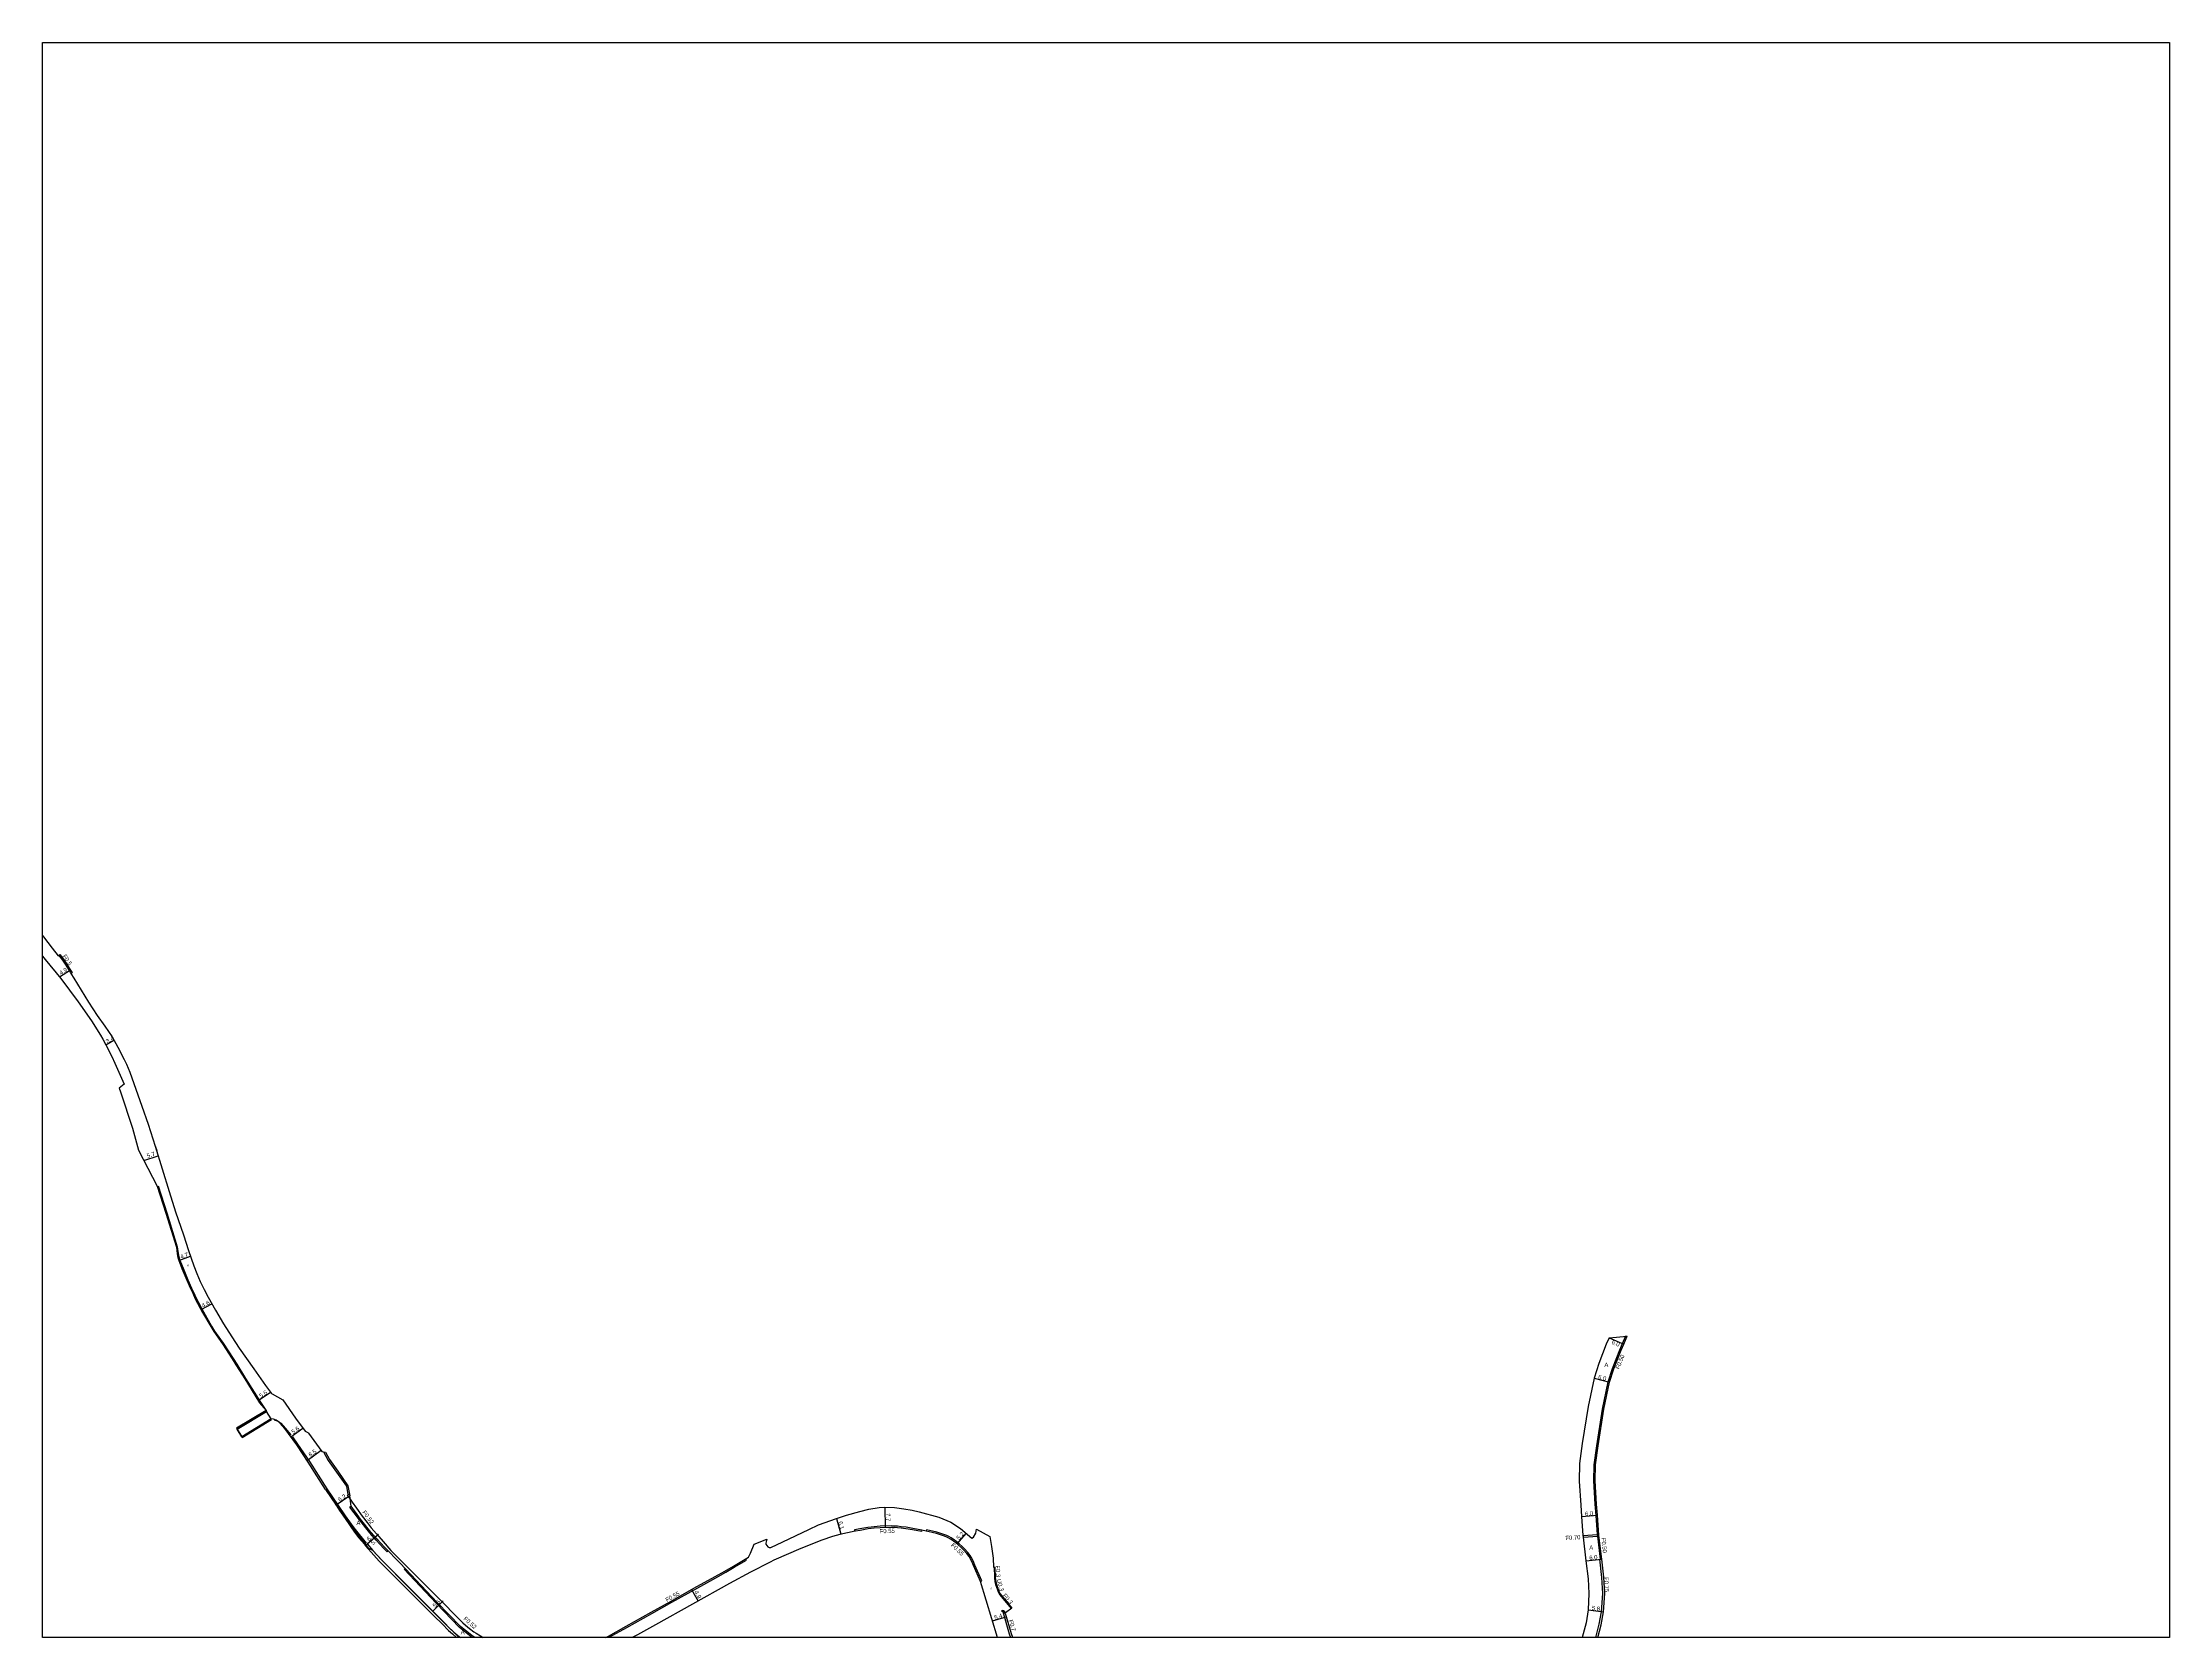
# Model space of a CAD drawing. Header units: metres. Extents: x -24000 to -20000, y -114000 to -111000.
# Drawn here: x -23200 to -22400, y -111600 to -111000 of the extents above; entities that cross this region are included whole.
import ezdxf

# ---------------------------------------------------------------- set-up
doc = ezdxf.new("R2010")
doc.units = ezdxf.units.M
doc.header["$LTSCALE"] = 2.5
for name, color, linetype in [('その他', 7, 'Continuous'), ('側溝・桝', 7, 'Continuous'), ('図郭', 7, 'Continuous'), ('幅員', 7, 'Continuous'), ('歩道・分離帯・安全施設', 7, 'Continuous'), ('舗装', 7, 'Continuous'), ('道路', 7, 'Continuous')]:
    doc.layers.add(name, color=color, linetype=linetype)
doc.styles.get("Standard").update_dxf_attribs({"font": ''})
doc.styles.add('YOKO_DECO', font='')
doc.styles.get('Standard').set_extended_font_data('@MS PGothic')
doc.styles.get('YOKO_DECO').set_extended_font_data('MS PGothic')

msp = doc.modelspace()

# ---------------------------------------------------------------- linework, layer by layer
at = {"layer": 'その他'}
msp.add_lwpolyline([(-23078.6, -111565.35), (-23076.42, -111567.87), (-23073.35, -111571.33), (-23067.31, -111577.31), (-23059.61, -111585.04), (-23052.69, -111591.93), (-23049.74, -111594.93), (-23047.33, -111597.4), (-23045.84, -111598.69), (-23044.28, -111600)], dxfattribs=at)
at = {"layer": '側溝・桝'}
for points in [[(-23193.85, -111343.4), (-23192.55, -111345.18), (-23191.25, -111347.08), (-23189.65, -111349.66), (-23189.33, -111350.22)], [(-22614.05, -111570.56), (-22615.04, -111561.94), (-22615.09, -111561.51), (-22615.11, -111561.25), (-22615.64, -111554.09), (-22615.95, -111549.88), (-22616.52, -111541.07), (-22616.36, -111535.03), (-22615.42, -111527.87), (-22613.27, -111514.08), (-22611.09, -111503.83), (-22609.48, -111498.78), (-22606.73, -111491.79), (-22605.72, -111489.44), (-22604.46, -111486.48)], [(-22604.46, -111486.48), (-22604, -111486.67)], [(-23094.36, -111530.12), (-23092.55, -111533.37), (-23089.37, -111537.78), (-23085.63, -111543.13), (-23085.11, -111546.16)], [(-23085.37, -111546.34), (-23083.51, -111549.13), (-23081.96, -111551.35), (-23079.76, -111554.35), (-23077.94, -111556.76), (-23076.35, -111558.71), (-23074.39, -111561.06), (-23071.92, -111563.94), (-23068.99, -111567.24), (-23063.14, -111573.17), (-23055.45, -111580.88), (-23048.52, -111587.78), (-23045.54, -111590.82), (-23043.2, -111593.21), (-23041.89, -111594.45), (-23040.94, -111595.31), (-23039.39, -111596.59), (-23037.77, -111597.82), (-23036.84, -111598.4), (-23035.21, -111599.4), (-23034.27, -111599.98), (-23034.23, -111600)], [(-23070.43, -111567.74), (-23071.76, -111566.42), (-23074.54, -111563.42), (-23076.88, -111560.67), (-23080.83, -111555.76), (-23084.36, -111550.92)], [(-22869.31, -111559.59), (-22872.62, -111558.97), (-22875.19, -111558.55), (-22876.99, -111558.34), (-22878.39, -111558.17), (-22879.53, -111558.1), (-22880.66, -111558.05), (-22884.92, -111558.18), (-22887.2, -111558.34), (-22889.59, -111558.59), (-22892.61, -111559.18), (-22894.44, -111559.51), (-22894.57, -111559.54), (-22894.46, -111560.09)], [(-22847.22, -111578.92), (-22846.74, -111578.71), (-22849.32, -111572.76), (-22850.02, -111571.18), (-22850.73, -111569.74), (-22851.06, -111569.19), (-22851.96, -111568.02), (-22853.19, -111566.67), (-22854.14, -111565.74), (-22855.25, -111564.75), (-22856.23, -111563.96), (-22857, -111563.4), (-22858.24, -111562.56), (-22859.15, -111562.03), (-22859.88, -111561.68), (-22860.94, -111561.24), (-22861.71, -111560.98), (-22863.64, -111560.4), (-22865.22, -111560.01), (-22867.54, -111559.47), (-22867.66, -111559.98)], [(-22620.6, -111561.6), (-22615.11, -111561.25)], [(-22620.54, -111562.3), (-22615.04, -111561.94)], [(-23038.33, -111600), (-23038.84, -111599.7), (-23041.26, -111597.78), (-23043.14, -111596.21), (-23051.94, -111587.13), (-23063.92, -111574.36)], [(-22987.02, -111600), (-22986.89, -111599.92), (-22980.22, -111596.19), (-22970.81, -111590.96), (-22963.29, -111586.77), (-22954.71, -111581.95), (-22946.71, -111577.52), (-22943.04, -111575.48), (-22939.83, -111573.59), (-22935.28, -111570.86), (-22935.56, -111570.4)], [(-22842.09, -111573.61), (-22841.97, -111577.33)], [(-22615.73, -111600), (-22614.45, -111595.05), (-22613.64, -111590.3), (-22613.12, -111583.4), (-22613.44, -111577.41), (-22614.3, -111570.6), (-22614.3, -111570.59)], [(-22614.3, -111570.59), (-22614.05, -111570.56), (-22613.55, -111570.51)], [(-22841.65, -111577.32), (-22841.97, -111577.33), (-22841.96, -111577.61), (-22841.8, -111579.04), (-22841.52, -111580.1), (-22840.99, -111581.69), (-22840.59, -111582.82), (-22840.29, -111582.68)], [(-22840.59, -111582.82), (-22840.05, -111583.79), (-22839.48, -111584.59), (-22835.65, -111589.12)], [(-22838.83, -111590.28), (-22836.36, -111598.68), (-22835.93, -111600)], [(-23037.77, -111599.75), (-23037.91, -111600)]]:
    msp.add_lwpolyline(points, dxfattribs=at)
at = {"layer": '側溝・桝', "flags": 128}
for points in [[(-23085.11, -111546.16), (-23084.57, -111546.07)], [(-23083.96, -111550.63), (-23084.36, -111550.92)], [(-23070.43, -111567.74), (-23070.08, -111567.39)], [(-23063.92, -111574.36), (-23063.55, -111574.02)]]:
    msp.add_lwpolyline(points, dxfattribs=at)
at = {"layer": '図郭'}
msp.add_lwpolyline([(-23200, -111000), (-22400, -111000), (-22400, -111600), (-23200, -111600)], close=True, dxfattribs=at)
at = {"layer": '幅員'}
for points in [[(-23193.67, -111351.49), (-23189.51, -111348.9)], [(-23176.14, -111377.01), (-23173.16, -111375.29)], [(-23161.9, -111420.54), (-23156.47, -111418.87)], [(-23148.76, -111458.16), (-23144.34, -111456.61)], [(-23140.35, -111476.66), (-23136.3, -111474.43)], [(-22610.78, -111487.28), (-22605.26, -111489.63)], [(-22616.4, -111502.42), (-22610.6, -111503.95)], [(-23118.94, -111510.8), (-23114.21, -111507.78)], [(-23106.58, -111524.53), (-23102.05, -111521.31)], [(-23100.43, -111533.43), (-23095.2, -111529.58)], [(-22883.23, -111551.02), (-22883, -111558.7)], [(-22901.33, -111555.2), (-22899.7, -111561.09)], [(-22621.12, -111554.55), (-22615.14, -111554.05)], [(-22856.03, -111564.78), (-22852.61, -111560.83)], [(-22619.52, -111571.11), (-22613.55, -111570.51)], [(-22955.86, -111581.98), (-22953.46, -111586.3)], [(-22618.63, -111589.56), (-22612.89, -111590.39)], [(-22842.68, -111593.76), (-22837.51, -111592.24)]]:
    msp.add_lwpolyline(points, dxfattribs=at)
at = {"layer": '幅員', "flags": 128}
for points in [[(-23084.45, -111546.78), (-23089.62, -111550.2)], [(-23078.6, -111565.35), (-23073.67, -111561.11)], [(-23077.91, -111564.76), (-23073.67, -111561.11)], [(-23053.22, -111590.13), (-23049.34, -111586.23)]]:
    msp.add_lwpolyline(points, dxfattribs=at)
at = {"layer": '歩道・分離帯・安全施設'}
for points in [[(-23156.93, -111416.92), (-23157.52, -111415.21)], [(-23156.52, -111430.07), (-23153.3, -111440.27), (-23149.38, -111453.04), (-23148.99, -111455.59), (-23148.76, -111456.86), (-23148.39, -111458.1), (-23147.16, -111461.12), (-23145.32, -111465.46), (-23143.91, -111468.6), (-23143.14, -111470.31), (-23142.2, -111472.37), (-23139.46, -111477.5), (-23136.43, -111482.84), (-23135.28, -111484.71), (-23132.04, -111489.29), (-23128.3, -111495.08), (-23126.91, -111497.23), (-23123.6, -111502.52), (-23118.02, -111511.47), (-23115.96, -111514.53)], [(-23115.92, -111514.98), (-23126.76, -111521.42)], [(-23124.97, -111524.62), (-23113.94, -111517.94)], [(-23112.77, -111518.25), (-23112.07, -111518.4), (-23111.38, -111518.69), (-23110.9, -111519), (-23110.41, -111519.39), (-23108.68, -111521.3), (-23106.64, -111523.71)], [(-23106.03, -111524.57), (-23104.04, -111527.24), (-23099.57, -111533.76), (-23093.13, -111544.14), (-23088.85, -111550.37), (-23086.21, -111554.21), (-23082.94, -111558.72), (-23078.25, -111564.56)]]:
    msp.add_lwpolyline(points, dxfattribs=at)
at = {"layer": '舗装'}
for points in [[(-23113.96, -111517.8), (-23115.72, -111515)], [(-23125.04, -111524.54), (-23126.79, -111521.62)]]:
    msp.add_lwpolyline(points, dxfattribs=at)
at = {"layer": '道路'}
for points in [[(-23200, -111335.97), (-23199.69, -111336.37), (-23196.33, -111340.75), (-23194.14, -111343.61), (-23193.44, -111343.09), (-23192.13, -111344.88), (-23190.81, -111346.8), (-23189.2, -111349.4), (-23188.89, -111349.94), (-23189.34, -111350.22), (-23188.26, -111351.93), (-23182.76, -111361.05), (-23179.43, -111366.02), (-23176.61, -111370.06), (-23173.85, -111374.09), (-23171.67, -111377.89), (-23169.25, -111382.57), (-23168.39, -111384.39), (-23167.22, -111387.29), (-23162.61, -111400.1), (-23160.26, -111406.88), (-23157.61, -111415.18), (-23152.36, -111432.19), (-23149.99, -111439.85), (-23147.04, -111448.52), (-23145.12, -111454.4), (-23143.11, -111460.15), (-23141.97, -111463.13), (-23140.68, -111466.08), (-23139.23, -111469.09), (-23137.66, -111471.95), (-23134.93, -111476.91), (-23131.88, -111482.07), (-23128.86, -111486.89), (-23126.03, -111491.22), (-23120.55, -111498.94), (-23116.17, -111505.17), (-23114.21, -111507.78), (-23113.97, -111508.1), (-23113.82, -111508.26), (-23113.69, -111508.36), (-23109.62, -111510.64), (-23104.8, -111517.44), (-23101.25, -111522.43), (-23100.52, -111522.79), (-23100.24, -111522.95), (-23099.92, -111523.16), (-23094.91, -111529.98), (-23093.63, -111530.32)], [(-23200, -111343.72), (-23198.99, -111344.91), (-23193.13, -111352.14), (-23186.63, -111360.87), (-23181.61, -111368.04), (-23178.22, -111373.38), (-23177.29, -111374.88), (-23176.14, -111377.01), (-23173.98, -111381.41), (-23172.8, -111383.99), (-23169.35, -111391.89), (-23171.17, -111393.31), (-23170.71, -111394.75), (-23166.16, -111408.46), (-23163.87, -111416.73), (-23156.9, -111430.2), (-23153.66, -111440.37), (-23149.65, -111453.11), (-23149.32, -111455.66), (-23149.1, -111457.05), (-23148.76, -111458.16), (-23147.55, -111461.24), (-23145.68, -111465.6), (-23144.3, -111468.73), (-23143.51, -111470.47), (-23142.56, -111472.55), (-23139.8, -111477.69), (-23136.71, -111483.03), (-23135.58, -111484.89), (-23132.37, -111489.51), (-23128.7, -111495.24), (-23127.3, -111497.48), (-23123.97, -111502.7), (-23118.36, -111511.74), (-23115.93, -111514.64), (-23115.72, -111515), (-23126.79, -111521.62)], [(-22610.78, -111487.28), (-22611.82, -111489.7), (-22614.66, -111496.94), (-22616.4, -111502.42), (-22618.68, -111513.08), (-22620.86, -111527.09), (-22621.85, -111534.6), (-22622.02, -111541.18), (-22621.44, -111550.26), (-22621.12, -111554.55), (-22620.6, -111561.6), (-22620.57, -111562.03), (-22620.54, -111562.3), (-22619.52, -111571.11), (-22618.67, -111577.88), (-22618.37, -111583.44), (-22618.63, -111589.56), (-22619.45, -111594.47), (-22620.96, -111600)], [(-22614.96, -111600), (-22613.71, -111595.21), (-22612.89, -111590.39), (-22612.37, -111583.4), (-22612.69, -111577.34), (-22613.55, -111570.51), (-22614.59, -111561.47), (-22615.14, -111554.05), (-22615.45, -111549.85), (-22616.02, -111541.06), (-22615.86, -111535.07), (-22614.92, -111527.94), (-22612.78, -111514.17), (-22610.6, -111503.95), (-22609, -111498.95), (-22606.26, -111491.98), (-22605.26, -111489.63), (-22604, -111486.67)], [(-22610.78, -111487.28), (-22604, -111486.67)], [(-23093.52, -111544.34), (-23100.05, -111534), (-23104.37, -111527.52), (-23108.9, -111521.41), (-23109.75, -111520.38), (-23110.67, -111519.44), (-23111.43, -111518.74), (-23112.14, -111518.23), (-23113.1, -111517.86), (-23113.96, -111517.8), (-23125.04, -111524.54)], [(-23125.04, -111524.54), (-23126.79, -111521.62)], [(-23093.63, -111530.32), (-23092.09, -111533.08), (-23088.92, -111537.47), (-23085.12, -111542.92), (-23084.45, -111546.78)], [(-23093.52, -111544.34), (-23089.62, -111550.2), (-23088.25, -111552.27), (-23086.15, -111555.3), (-23082.65, -111560.44), (-23080.97, -111562.51), (-23078.96, -111564.93), (-23078.6, -111565.35), (-23077.91, -111564.76), (-23075.74, -111567.28), (-23072.69, -111570.71), (-23066.67, -111576.68), (-23058.97, -111584.4), (-23052.05, -111591.29), (-23049.09, -111594.3), (-23046.7, -111596.76), (-23045.26, -111598), (-23043.2, -111599.73), (-23042.83, -111600)], [(-23043.3, -111600), (-23043.54, -111599.82), (-23049.36, -111594.18), (-23062.41, -111581.13), (-23072.28, -111571.07), (-23075.71, -111567.25), (-23077.24, -111566.53), (-23083.2, -111558.92), (-23086.57, -111554.42), (-23089.17, -111550.66), (-23089.64, -111549.97)], [(-23037.34, -111600), (-23038.55, -111599.28), (-23040.95, -111597.39), (-23042.8, -111595.85), (-23051.57, -111586.79), (-23065.43, -111572.03), (-23071.4, -111566.07), (-23074.17, -111563.08), (-23076.5, -111560.35), (-23080.43, -111555.45), (-23083.96, -111550.63), (-23084.45, -111546.78)], [(-22927.55, -111563.07), (-22927.95, -111564.57), (-22927.92, -111564.93), (-22927.61, -111565.45), (-22927.14, -111565.89), (-22926.69, -111566.19), (-22926.05, -111566.17), (-22921.58, -111563.99), (-22911.81, -111559.34), (-22908.08, -111557.65), (-22901.33, -111555.2), (-22897.6, -111553.93), (-22892.6, -111552.58), (-22889.19, -111551.73), (-22885.31, -111551.08), (-22883.23, -111551.02), (-22879.59, -111551.13), (-22876.04, -111551.55), (-22872.85, -111552.13), (-22870.22, -111552.73), (-22862.84, -111554.74), (-22858.36, -111556.6), (-22854.72, -111559.01), (-22850.49, -111562.66), (-22849.85, -111562.21), (-22848.92, -111560.72), (-22848.72, -111559.2)], [(-22840.77, -111600), (-22847.22, -111578.92), (-22849.8, -111572.96), (-22850.48, -111571.4), (-22851.18, -111569.99), (-22851.49, -111569.48), (-22852.35, -111568.35), (-22853.56, -111567.03), (-22854.49, -111566.12), (-22855.58, -111565.14), (-22856.54, -111564.37), (-22857.3, -111563.83), (-22858.52, -111562.99), (-22859.38, -111562.48), (-22860.09, -111562.16), (-22861.12, -111561.72), (-22861.87, -111561.47), (-22863.78, -111560.9), (-22865.33, -111560.52), (-22867.66, -111559.98), (-22869.31, -111559.59), (-22869.41, -111560.15), (-22872.72, -111559.54), (-22875.27, -111559.11), (-22877.06, -111558.91), (-22878.45, -111558.73), (-22879.56, -111558.67), (-22880.66, -111558.62), (-22884.89, -111558.75), (-22887.15, -111558.91), (-22889.51, -111559.16), (-22892.51, -111559.74), (-22894.34, -111560.07), (-22900.11, -111561.21), (-22902.9, -111561.98), (-22906.92, -111563.39), (-22914.77, -111566.55), (-22924.98, -111570.93), (-22926.33, -111571.68), (-22933.66, -111575.4), (-22941.59, -111579.7), (-22969.46, -111595.19), (-22976.27, -111598.97), (-22978.22, -111600)], [(-22848.72, -111559.2), (-22843.73, -111562.04)], [(-22988.17, -111600), (-22987.9, -111599.87), (-22987.15, -111599.45), (-22980.48, -111595.72), (-22971.07, -111590.48), (-22963.55, -111586.3), (-22954.98, -111581.48), (-22946.98, -111577.04), (-22943.31, -111575.01), (-22940.11, -111573.12), (-22934.49, -111569.76), (-22933.72, -111568.33), (-22932.32, -111564.85)], [(-22932.32, -111564.85), (-22927.55, -111563.07)], [(-22843.73, -111562.04), (-22843.11, -111565.74), (-22842.42, -111570.13), (-22842.26, -111573.6), (-22841.77, -111573.61), (-22841.64, -111577.58), (-22841.48, -111578.98), (-22841.21, -111580.01), (-22840.68, -111581.59), (-22840.29, -111582.68), (-22839.78, -111583.62), (-22839.22, -111584.39), (-22835.39, -111588.93)], [(-22837.79, -111590.75), (-22838.18, -111590.28), (-22838.59, -111589.93), (-22838.9, -111589.9), (-22839.31, -111589.98), (-22837.93, -111590.83), (-22835.69, -111598.47), (-22835.21, -111599.91), (-22835.19, -111600)], [(-22835.39, -111588.93), (-22837.79, -111590.75)]]:
    msp.add_lwpolyline(points, dxfattribs=at)
for points in [[(-23115.93, -111514.64), (-23127, -111521.26), (-23126.79, -111521.62), (-23115.72, -111515)], [(-23113.96, -111517.8), (-23115.72, -111515), (-23126.79, -111521.62), (-23125.04, -111524.54)], [(-23113.96, -111517.8), (-23125.04, -111524.54), (-23124.91, -111524.76), (-23113.83, -111518.03)]]:
    msp.add_lwpolyline(points, close=True, dxfattribs=at)
at = {"layer": '道路', "flags": 128}
msp.add_lwpolyline([(-23075.71, -111567.25), (-23077.24, -111566.53), (-23083.2, -111558.92), (-23086.57, -111554.42), (-23089.17, -111550.66)], dxfattribs=at)

# ---------------------------------------------------------------- texts
at = {"layer": '側溝・桝'}
for s, rotation, p in [('F0.5', 304, (-23192.56, -111343.71)), ('F0.50', 68.54467, (-22606.98, -111499.24)), ('F0.52', 306.27478, (-23079.83, -111552.95)), ('F0.55', 2, (-22885.08, -111560.84)), ('F0.55', 316, (-22858.46, -111565.49)), ('F0.70', 3.70642, (-22627.15, -111563.39)), ('F0.50', 276.56063, (-22613.71, -111562.63)), ('F0.3', 272, (-22841.49, -111572.93)), ('F0.55', 29, (-22965.14, -111586.7)), ('U0.3', 285, (-22841.15, -111578.23)), ('F0.3', 310, (-22838.96, -111584.3)), ('F0.75', 273.03658, (-22612.69, -111577.34)), ('F0.52', 318.08654, (-23041.82, -111593.19)), ('F0.7', 286, (-22836.64, -111593.57))]:
    msp.add_text(s, height=1.6, rotation=rotation, dxfattribs=at).set_placement(p)
at = {"layer": '幅員'}
for s, rotation, p in [('4.9', 32, (-23193.06, -111350.88)), ('3.4', 30, (-23175.65, -111376.62)), ('5.7', 17, (-23160.5, -111419.65)), ('4.7', 19, (-23147.89, -111457.6)), ('4.6', 29, (-23139.62, -111476.03)), ('6.0', 336.90261, (-22610.03, -111489.47)), ('6.0', 345.14467, (-22615.02, -111502.68)), ('5.6', 33, (-23117.85, -111509.91)), ('5.6', 35, (-23105.7, -111523.55)), ('6.5', 36, (-23099.25, -111532.18)), ('6.2', 33.55186, (-23088.24, -111548.99)), ('6.1', 285, (-22900.7, -111556.55)), ('7.7', 272, (-22882.8, -111553.22)), ('6.0', 4.73215, (-22619.73, -111554.33)), ('6.5', 40.70289, (-23077.26, -111563.87)), ('5.6', 40.70289, (-23075.68, -111565.32)), ('5.2', 49, (-22855.24, -111563.44)), ('6.0', 5.74856, (-22618.14, -111570.87)), ('4.9', 299, (-22954.93, -111582.9)), ('5.5', 45.11465, (-23052.36, -111588.92)), ('5.4', 16, (-22841.78, -111593.33)), ('5.8', 351.71108, (-22617.33, -111589.64))]:
    msp.add_text(s, height=1.6, rotation=rotation, dxfattribs=at).set_placement(p)
at = {"layer": '舗装', "style": 'YOKO_DECO'}
for p in [(-23145.66, -111460.32, 172.08), (-22843.52, -111581.91, 162.28)]:
    msp.add_text('A', height=0.75, dxfattribs=at).set_placement(p)
at = {"layer": '舗装'}
for p in [(-22612.54, -111498.22), (-23081.92, -111557.63), (-22618.23, -111566.98), (-23042.71, -111598.79)]:
    msp.add_text('A', height=1.6, dxfattribs=at).set_placement(p)

doc.saveas('drawing.dxf')
